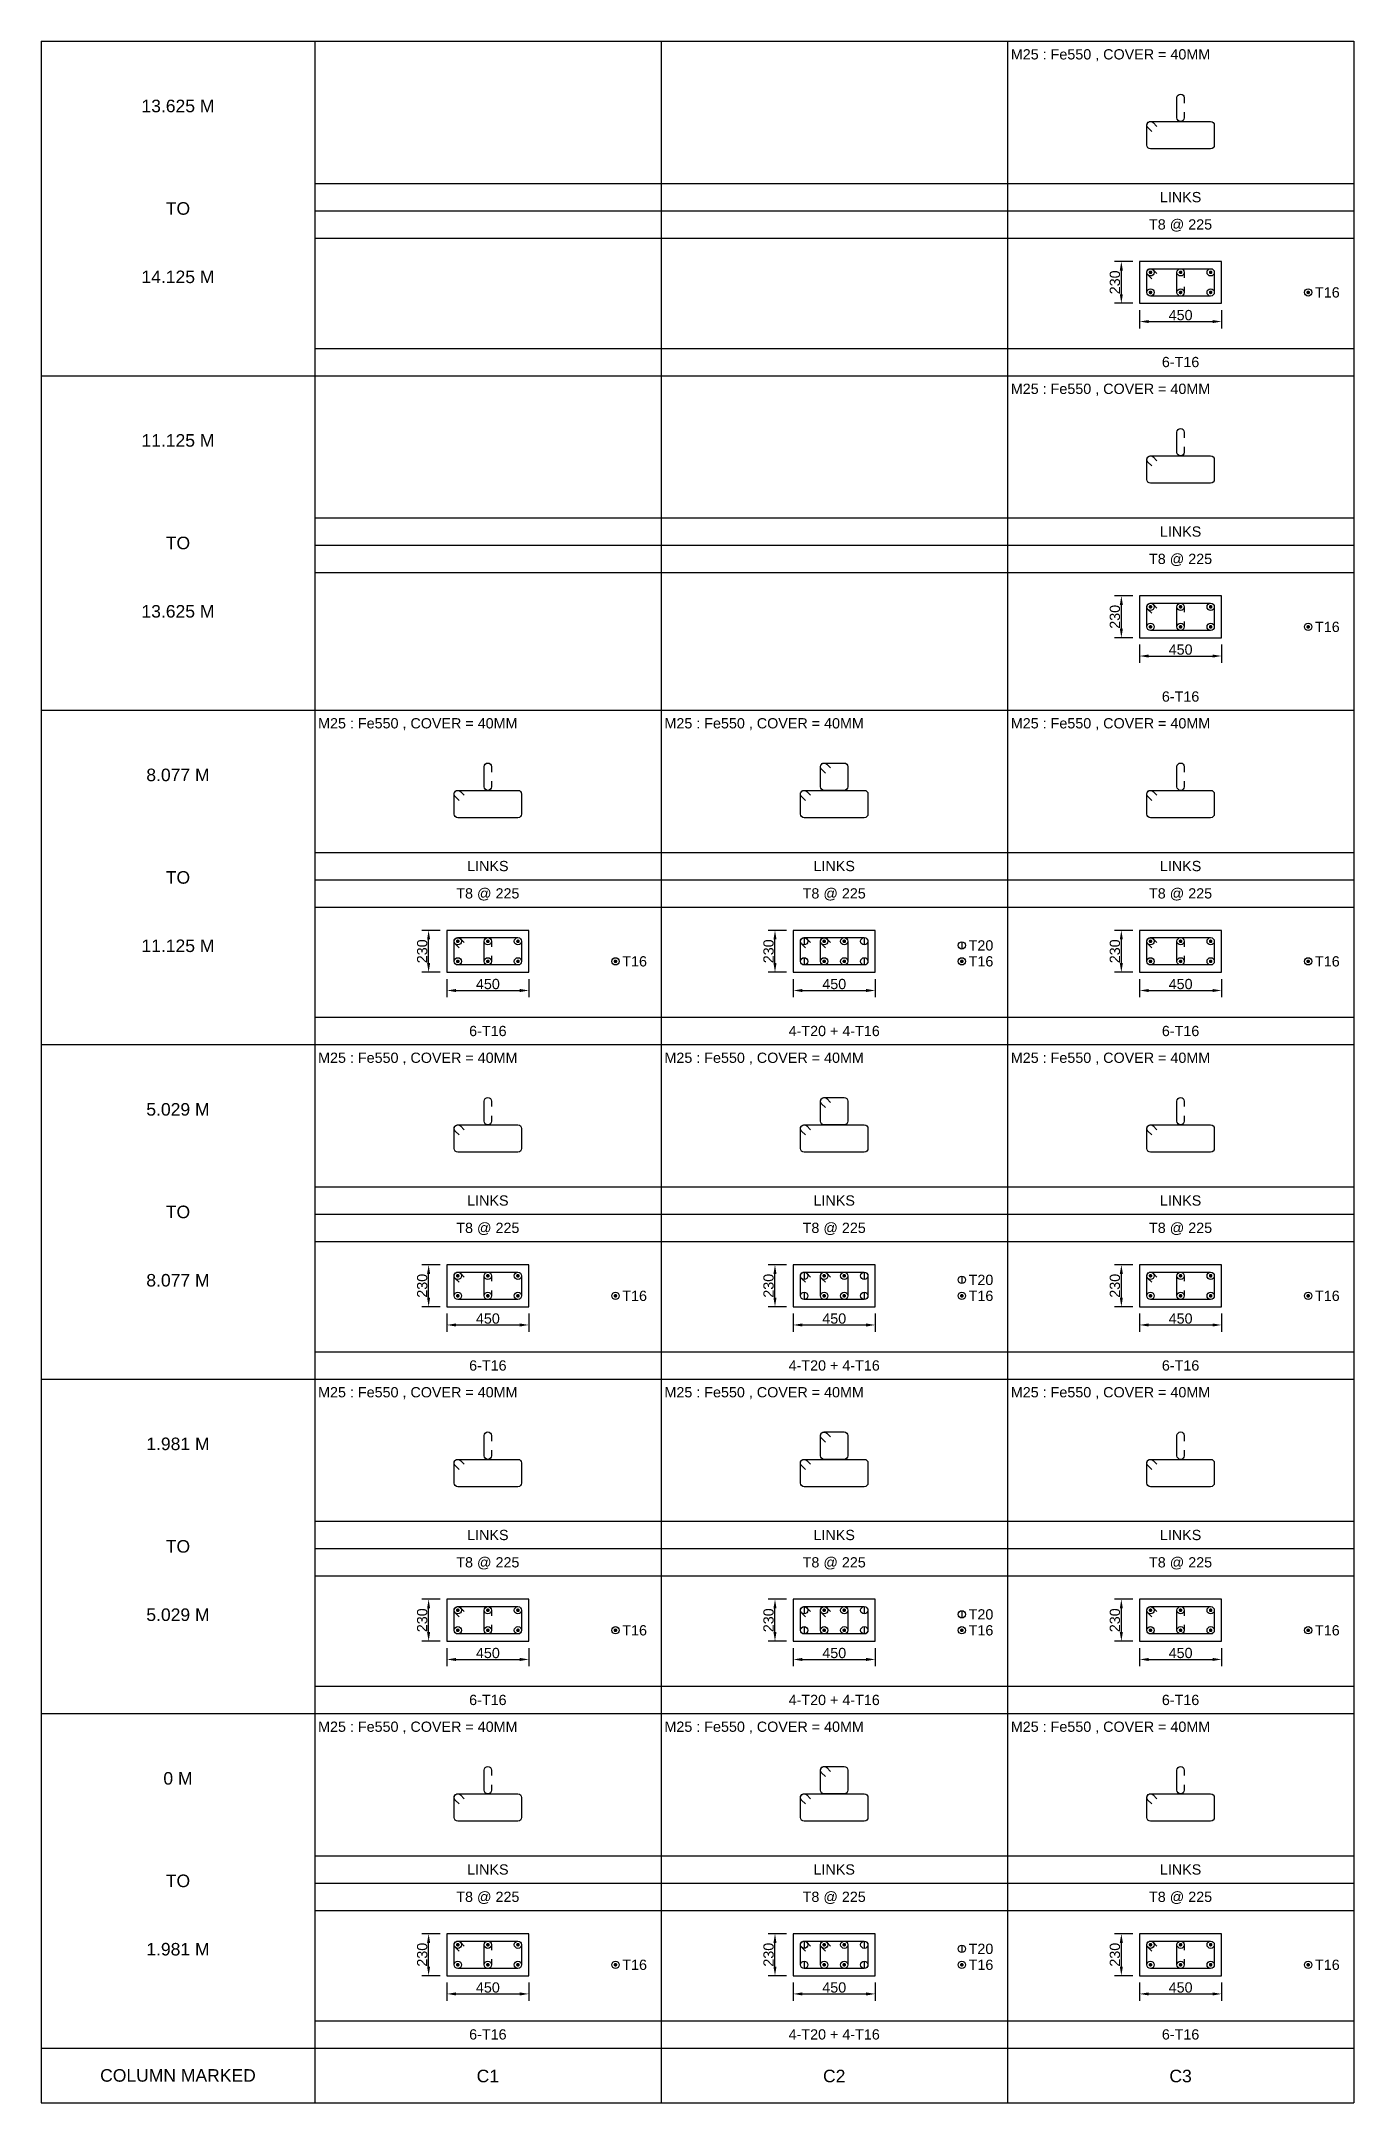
# Model space of a CAD drawing. Header units: inches. Extents: x -816171 to 9366335, y -450961 to 689132.
# Drawn here: x -416421 to -387621, y 270843 to 316083 of the extents above; entities that cross this region are included whole.
import ezdxf
from ezdxf.enums import TextEntityAlignment as Align

# ---------------------------------------------------------------- set-up
doc = ezdxf.new("R2010")
doc.units = ezdxf.units.IN
doc.header["$MEASUREMENT"] = 0
for name, color, linetype in [('Concrete Line', 2, 'Continuous'), ('Dim', 31, 'Continuous'), ('Link', 225, 'Continuous'), ('Reinforcement', 130, 'Continuous'), ('Schedule Border', 60, 'Continuous'), ('Schedule Header', 4, 'Continuous'), ('Schedule Line', 60, 'Continuous'), ('Text', 31, 'Continuous')]:
    doc.layers.add(name, color=color, linetype=linetype)
doc.styles.add('SC-COL1', font='SansSerif')
doc.styles.add('SC-COL2', font='SansSerif')
doc.dimstyles.new('ColumnSch', dxfattribs={"dimtxt": 225, "dimasz": 200, "dimexe": 150, "dimexo": 150, "dimgap": 25, "dimtad": 1, "dimtoh": 1, "dimdec": 4, "dimzin": 0, "dimdsep": 46, "dimtxsty": 'SC-COL2', "dimcen": 0.09, "dimclrd": 8, "dimclre": 8, "dimclrt": 31, "dimadec": 0, "dimazin": 0, "dimtfac": 1, "dimtdec": 0, "dimtix": 1, "dimtofl": 0, "dimtmove": 0, "dimatfit": 3, "dimfxl": 1, "dimtolj": 1, "dimtzin": 0, "dimarcsym": 0})

msp = doc.modelspace()

# ---------------------------------------------------------------- texts
at = {"layer": 'Schedule Header', "style": 'SC-COL2'}
for s, p in [('13.625 M', (-413421.45011, 314663.28242)), ('TO', (-413421.45011, 312413.28242)), ('14.125 M', (-413421.45011, 310913.28242)), ('11.125 M', (-413421.45011, 307323.28242)), ('TO', (-413421.45011, 305073.28242)), ('13.625 M', (-413421.45011, 303573.28242)), ('8.077 M', (-413421.45011, 299983.28242)), ('TO', (-413421.45011, 297733.28242)), ('11.125 M', (-413421.45011, 296233.28242)), ('5.029 M', (-413421.45011, 292643.28242)), ('TO', (-413421.45011, 290393.28242)), ('8.077 M', (-413421.45011, 288893.28242)), ('1.981 M', (-413421.45011, 285303.28242)), ('TO', (-413421.45011, 283053.28242)), ('5.029 M', (-413421.45011, 281553.28242)), ('0 M', (-413421.45011, 277963.28242)), ('TO', (-413421.45011, 275713.28242)), ('1.981 M', (-413421.45011, 274213.28242)), ('COLUMN MARKED', (-413421.45011, 271443.28242))]:
    msp.add_text(s, height=275, dxfattribs=at).set_placement(p, align=Align.MIDDLE_CENTER)
at = {"layer": 'Schedule Header', "char_height": 275, "attachment_point": 2, "style": 'SC-COL2'}
for s, insert in [('C1', (-406621.45011, 271568.28242)), ('C2', (-399021.45011, 271568.28242)), ('C3', (-391421.45011, 271568.28242))]:
    msp.add_mtext(s, dxfattribs=dict(at, insert=insert))
at = {"layer": 'Text', "style": 'SC-COL1'}
for p in [(-395146.45011, 315683.28242), (-395146.45011, 308343.28242), (-410346.45011, 301003.28242), (-402746.45011, 301003.28242), (-395146.45011, 301003.28242), (-410346.45011, 293663.28242), (-402746.45011, 293663.28242), (-395146.45011, 293663.28242), (-410346.45011, 286323.28242), (-402746.45011, 286323.28242), (-395146.45011, 286323.28242), (-410346.45011, 278983.28242), (-402746.45011, 278983.28242), (-395146.45011, 278983.28242)]:
    msp.add_text('M25 : Fe550 , COVER = 40MM', height=225, dxfattribs=at).set_placement(p)
for s, p in [('LINKS', (-391421.45011, 312663.28242)), ('T8 @ 225', (-391421.45011, 312063.28242)), ('6-T16', (-391421.45011, 309043.28242)), ('LINKS', (-391421.45011, 305323.28242)), ('T8 @ 225', (-391421.45011, 304723.28242)), ('6-T16', (-391421.45011, 301703.28242)), ('LINKS', (-406621.45011, 297983.28242)), ('LINKS', (-399021.45011, 297983.28242)), ('LINKS', (-391421.45011, 297983.28242)), ('T8 @ 225', (-406621.45011, 297383.28242)), ('T8 @ 225', (-399021.45011, 297383.28242)), ('T8 @ 225', (-391421.45011, 297383.28242)), ('6-T16', (-406621.45011, 294363.28242)), ('4-T20 + 4-T16', (-399021.45011, 294363.28242)), ('6-T16', (-391421.45011, 294363.28242)), ('LINKS', (-406621.45011, 290643.28242)), ('LINKS', (-399021.45011, 290643.28242)), ('LINKS', (-391421.45011, 290643.28242)), ('T8 @ 225', (-406621.45011, 290043.28242)), ('T8 @ 225', (-399021.45011, 290043.28242)), ('T8 @ 225', (-391421.45011, 290043.28242)), ('6-T16', (-406621.45011, 287023.28242)), ('4-T20 + 4-T16', (-399021.45011, 287023.28242)), ('6-T16', (-391421.45011, 287023.28242)), ('LINKS', (-406621.45011, 283303.28242)), ('LINKS', (-399021.45011, 283303.28242)), ('LINKS', (-391421.45011, 283303.28242)), ('T8 @ 225', (-406621.45011, 282703.28242)), ('T8 @ 225', (-399021.45011, 282703.28242)), ('T8 @ 225', (-391421.45011, 282703.28242)), ('6-T16', (-406621.45011, 279683.28242)), ('4-T20 + 4-T16', (-399021.45011, 279683.28242)), ('6-T16', (-391421.45011, 279683.28242)), ('LINKS', (-406621.45011, 275963.28242)), ('LINKS', (-399021.45011, 275963.28242)), ('LINKS', (-391421.45011, 275963.28242)), ('T8 @ 225', (-406621.45011, 275363.28242)), ('T8 @ 225', (-399021.45011, 275363.28242)), ('T8 @ 225', (-391421.45011, 275363.28242)), ('6-T16', (-406621.45011, 272343.28242)), ('4-T20 + 4-T16', (-399021.45011, 272343.28242)), ('6-T16', (-391421.45011, 272343.28242))]:
    msp.add_text(s, height=225, dxfattribs=at).set_placement(p, align=Align.MIDDLE_CENTER)
for s, p in [('T16', (-388471.45011, 310571.51202)), ('T16', (-388471.45011, 303231.51202)), ('T20', (-396071.45011, 296241.51202)), ('T16', (-403671.45011, 295891.51202)), ('T16', (-396071.45011, 295891.51202)), ('T16', (-388471.45011, 295891.51202)), ('T16', (-403671.45011, 288551.51202)), ('T20', (-396071.45011, 288901.51202)), ('T16', (-396071.45011, 288551.51202)), ('T16', (-388471.45011, 288551.51202)), ('T20', (-396071.45011, 281561.51202)), ('T16', (-403671.45011, 281211.51202)), ('T16', (-396071.45011, 281211.51202)), ('T16', (-388471.45011, 281211.51202)), ('T20', (-396071.45011, 274221.51202)), ('T16', (-403671.45011, 273871.51202)), ('T16', (-396071.45011, 273871.51202)), ('T16', (-388471.45011, 273871.51202))]:
    msp.add_text(s, height=225, dxfattribs=at).set_placement(p, align=Align.MIDDLE_LEFT)

# ---------------------------------------------------------------- blocks, each defined once
blk = doc.blocks.new('*D3597')
at = {"layer": 'DEFPOINTS', "color": 0, "transparency": 16777216}
for p in [(-407521, 273632), (-405721, 273632), (-405721, 273232)]:
    blk.add_point(p, dxfattribs=at)
at = {"layer": 'Dim', "color": 8, "lineweight": -2, "transparency": 16777216}
for p, q in [((-407521, 273482), (-407521, 273082)), ((-405721, 273482), (-405721, 273082)), ((-407321, 273232), (-405921, 273232))]:
    blk.add_line(p, q, dxfattribs=at)
at = {"layer": 'Dim', "color": 8, "transparency": 16777216}
for points in [[(-407321, 273265), (-407321, 273198), (-407521, 273232)], [(-405921, 273265), (-405921, 273198), (-405721, 273232)]]:
    blk.add_solid(points, dxfattribs=at)
at = {"layer": 'Dim', "color": 31, "transparency": 16777216, "insert": (-406621, 273372), "char_height": 225, "attachment_point": 5, "style": 'SC-COL2'}
blk.add_mtext('\\A1;450', dxfattribs=at)
blk = doc.blocks.new('*D3598')
at = {"layer": 'DEFPOINTS', "color": 0, "transparency": 16777216}
for p in [(-407921, 274552), (-407521, 274552), (-407521, 273632)]:
    blk.add_point(p, dxfattribs=at)
at = {"layer": 'Dim', "color": 8, "lineweight": -2, "transparency": 16777216}
for p, q in [((-407671, 274552), (-408071, 274552)), ((-407921, 273832), (-407921, 274352)), ((-407671, 273632), (-408071, 273632))]:
    blk.add_line(p, q, dxfattribs=at)
at = {"layer": 'Dim', "color": 8, "transparency": 16777216}
for points in [[(-407955, 274352), (-407888, 274352), (-407921, 274552)], [(-407955, 273832), (-407888, 273832), (-407921, 273632)]]:
    blk.add_solid(points, dxfattribs=at)
at = {"layer": 'Dim', "color": 31, "transparency": 16777216, "insert": (-408062, 274092), "char_height": 225, "attachment_point": 5, "rotation": 90, "style": 'SC-COL2'}
blk.add_mtext('\\A1;230', dxfattribs=at)
blk = doc.blocks.new('*D3599')
at = {"layer": 'DEFPOINTS', "color": 0, "transparency": 16777216}
for p in [(-407521, 280972), (-405721, 280972), (-405721, 280572)]:
    blk.add_point(p, dxfattribs=at)
at = {"layer": 'Dim', "color": 8, "lineweight": -2, "transparency": 16777216}
for p, q in [((-407521, 280822), (-407521, 280422)), ((-407321, 280572), (-405921, 280572)), ((-405721, 280822), (-405721, 280422))]:
    blk.add_line(p, q, dxfattribs=at)
at = {"layer": 'Dim', "color": 8, "transparency": 16777216}
for points in [[(-407321, 280605), (-407321, 280538), (-407521, 280572)], [(-405921, 280605), (-405921, 280538), (-405721, 280572)]]:
    blk.add_solid(points, dxfattribs=at)
at = {"layer": 'Dim', "color": 31, "transparency": 16777216, "insert": (-406621, 280712), "char_height": 225, "attachment_point": 5, "style": 'SC-COL2'}
blk.add_mtext('\\A1;450', dxfattribs=at)
blk = doc.blocks.new('*D3600')
at = {"layer": 'DEFPOINTS', "color": 0, "transparency": 16777216}
for p in [(-407921, 281892), (-407521, 281892), (-407521, 280972)]:
    blk.add_point(p, dxfattribs=at)
at = {"layer": 'Dim', "color": 8, "lineweight": -2, "transparency": 16777216}
for p, q in [((-407671, 281892), (-408071, 281892)), ((-407921, 281172), (-407921, 281692)), ((-407671, 280972), (-408071, 280972))]:
    blk.add_line(p, q, dxfattribs=at)
at = {"layer": 'Dim', "color": 8, "transparency": 16777216}
for points in [[(-407955, 281692), (-407888, 281692), (-407921, 281892)], [(-407955, 281172), (-407888, 281172), (-407921, 280972)]]:
    blk.add_solid(points, dxfattribs=at)
at = {"layer": 'Dim', "color": 31, "transparency": 16777216, "insert": (-408062, 281432), "char_height": 225, "attachment_point": 5, "rotation": 90, "style": 'SC-COL2'}
blk.add_mtext('\\A1;230', dxfattribs=at)
blk = doc.blocks.new('*D3601')
at = {"layer": 'DEFPOINTS', "color": 0, "transparency": 16777216}
for p in [(-407521, 288312), (-405721, 288312), (-405721, 287912)]:
    blk.add_point(p, dxfattribs=at)
at = {"layer": 'Dim', "color": 8, "lineweight": -2, "transparency": 16777216}
for p, q in [((-407521, 288162), (-407521, 287762)), ((-407321, 287912), (-405921, 287912)), ((-405721, 288162), (-405721, 287762))]:
    blk.add_line(p, q, dxfattribs=at)
at = {"layer": 'Dim', "color": 8, "transparency": 16777216}
for points in [[(-407321, 287945), (-407321, 287878), (-407521, 287912)], [(-405921, 287945), (-405921, 287878), (-405721, 287912)]]:
    blk.add_solid(points, dxfattribs=at)
at = {"layer": 'Dim', "color": 31, "transparency": 16777216, "insert": (-406621, 288052), "char_height": 225, "attachment_point": 5, "style": 'SC-COL2'}
blk.add_mtext('\\A1;450', dxfattribs=at)
blk = doc.blocks.new('*D3602')
at = {"layer": 'DEFPOINTS', "color": 0, "transparency": 16777216}
for p in [(-407921, 289232), (-407521, 289232), (-407521, 288312)]:
    blk.add_point(p, dxfattribs=at)
at = {"layer": 'Dim', "color": 8, "lineweight": -2, "transparency": 16777216}
for p, q in [((-407671, 289232), (-408071, 289232)), ((-407921, 288512), (-407921, 289032)), ((-407671, 288312), (-408071, 288312))]:
    blk.add_line(p, q, dxfattribs=at)
at = {"layer": 'Dim', "color": 8, "transparency": 16777216}
for points in [[(-407955, 289032), (-407888, 289032), (-407921, 289232)], [(-407955, 288512), (-407888, 288512), (-407921, 288312)]]:
    blk.add_solid(points, dxfattribs=at)
at = {"layer": 'Dim', "color": 31, "transparency": 16777216, "insert": (-408062, 288772), "char_height": 225, "attachment_point": 5, "rotation": 90, "style": 'SC-COL2'}
blk.add_mtext('\\A1;230', dxfattribs=at)
blk = doc.blocks.new('*D3603')
at = {"layer": 'DEFPOINTS', "color": 0, "transparency": 16777216}
for p in [(-407521, 295652), (-405721, 295652), (-405721, 295252)]:
    blk.add_point(p, dxfattribs=at)
at = {"layer": 'Dim', "color": 8, "lineweight": -2, "transparency": 16777216}
for p, q in [((-407521, 295502), (-407521, 295102)), ((-405721, 295502), (-405721, 295102)), ((-407321, 295252), (-405921, 295252))]:
    blk.add_line(p, q, dxfattribs=at)
at = {"layer": 'Dim', "color": 8, "transparency": 16777216}
for points in [[(-407321, 295285), (-407321, 295218), (-407521, 295252)], [(-405921, 295285), (-405921, 295218), (-405721, 295252)]]:
    blk.add_solid(points, dxfattribs=at)
at = {"layer": 'Dim', "color": 31, "transparency": 16777216, "insert": (-406621, 295392), "char_height": 225, "attachment_point": 5, "style": 'SC-COL2'}
blk.add_mtext('\\A1;450', dxfattribs=at)
blk = doc.blocks.new('*D3604')
at = {"layer": 'DEFPOINTS', "color": 0, "transparency": 16777216}
for p in [(-407921, 296572), (-407521, 296572), (-407521, 295652)]:
    blk.add_point(p, dxfattribs=at)
at = {"layer": 'Dim', "color": 8, "lineweight": -2, "transparency": 16777216}
for p, q in [((-407671, 296572), (-408071, 296572)), ((-407921, 295852), (-407921, 296372)), ((-407671, 295652), (-408071, 295652))]:
    blk.add_line(p, q, dxfattribs=at)
at = {"layer": 'Dim', "color": 8, "transparency": 16777216}
for points in [[(-407955, 296372), (-407888, 296372), (-407921, 296572)], [(-407955, 295852), (-407888, 295852), (-407921, 295652)]]:
    blk.add_solid(points, dxfattribs=at)
at = {"layer": 'Dim', "color": 31, "transparency": 16777216, "insert": (-408062, 296112), "char_height": 225, "attachment_point": 5, "rotation": 90, "style": 'SC-COL2'}
blk.add_mtext('\\A1;230', dxfattribs=at)
blk = doc.blocks.new('*D3605')
at = {"layer": 'DEFPOINTS', "color": 0, "transparency": 16777216}
for p in [(-399921, 273632), (-398121, 273632), (-398121, 273232)]:
    blk.add_point(p, dxfattribs=at)
at = {"layer": 'Dim', "color": 8, "lineweight": -2, "transparency": 16777216}
for p, q in [((-399921, 273482), (-399921, 273082)), ((-398121, 273482), (-398121, 273082)), ((-399721, 273232), (-398321, 273232))]:
    blk.add_line(p, q, dxfattribs=at)
at = {"layer": 'Dim', "color": 8, "transparency": 16777216}
for points in [[(-399721, 273265), (-399721, 273198), (-399921, 273232)], [(-398321, 273265), (-398321, 273198), (-398121, 273232)]]:
    blk.add_solid(points, dxfattribs=at)
at = {"layer": 'Dim', "color": 31, "transparency": 16777216, "insert": (-399021, 273372), "char_height": 225, "attachment_point": 5, "style": 'SC-COL2'}
blk.add_mtext('\\A1;450', dxfattribs=at)
blk = doc.blocks.new('*D3606')
at = {"layer": 'DEFPOINTS', "color": 0, "transparency": 16777216}
for p in [(-400321, 274552), (-399921, 274552), (-399921, 273632)]:
    blk.add_point(p, dxfattribs=at)
at = {"layer": 'Dim', "color": 8, "lineweight": -2, "transparency": 16777216}
for p, q in [((-400071, 274552), (-400471, 274552)), ((-400321, 273832), (-400321, 274352)), ((-400071, 273632), (-400471, 273632))]:
    blk.add_line(p, q, dxfattribs=at)
at = {"layer": 'Dim', "color": 8, "transparency": 16777216}
for points in [[(-400355, 274352), (-400288, 274352), (-400321, 274552)], [(-400355, 273832), (-400288, 273832), (-400321, 273632)]]:
    blk.add_solid(points, dxfattribs=at)
at = {"layer": 'Dim', "color": 31, "transparency": 16777216, "insert": (-400462, 274092), "char_height": 225, "attachment_point": 5, "rotation": 90, "style": 'SC-COL2'}
blk.add_mtext('\\A1;230', dxfattribs=at)
blk = doc.blocks.new('*D3607')
at = {"layer": 'DEFPOINTS', "color": 0, "transparency": 16777216}
for p in [(-399921, 280972), (-398121, 280972), (-398121, 280572)]:
    blk.add_point(p, dxfattribs=at)
at = {"layer": 'Dim', "color": 8, "lineweight": -2, "transparency": 16777216}
for p, q in [((-399921, 280822), (-399921, 280422)), ((-399721, 280572), (-398321, 280572)), ((-398121, 280822), (-398121, 280422))]:
    blk.add_line(p, q, dxfattribs=at)
at = {"layer": 'Dim', "color": 8, "transparency": 16777216}
for points in [[(-399721, 280605), (-399721, 280538), (-399921, 280572)], [(-398321, 280605), (-398321, 280538), (-398121, 280572)]]:
    blk.add_solid(points, dxfattribs=at)
at = {"layer": 'Dim', "color": 31, "transparency": 16777216, "insert": (-399021, 280712), "char_height": 225, "attachment_point": 5, "style": 'SC-COL2'}
blk.add_mtext('\\A1;450', dxfattribs=at)
blk = doc.blocks.new('*D3608')
at = {"layer": 'DEFPOINTS', "color": 0, "transparency": 16777216}
for p in [(-400321, 281892), (-399921, 281892), (-399921, 280972)]:
    blk.add_point(p, dxfattribs=at)
at = {"layer": 'Dim', "color": 8, "lineweight": -2, "transparency": 16777216}
for p, q in [((-400071, 281892), (-400471, 281892)), ((-400321, 281172), (-400321, 281692)), ((-400071, 280972), (-400471, 280972))]:
    blk.add_line(p, q, dxfattribs=at)
at = {"layer": 'Dim', "color": 8, "transparency": 16777216}
for points in [[(-400355, 281692), (-400288, 281692), (-400321, 281892)], [(-400355, 281172), (-400288, 281172), (-400321, 280972)]]:
    blk.add_solid(points, dxfattribs=at)
at = {"layer": 'Dim', "color": 31, "transparency": 16777216, "insert": (-400462, 281432), "char_height": 225, "attachment_point": 5, "rotation": 90, "style": 'SC-COL2'}
blk.add_mtext('\\A1;230', dxfattribs=at)
blk = doc.blocks.new('*D3609')
at = {"layer": 'DEFPOINTS', "color": 0, "transparency": 16777216}
for p in [(-399921, 288312), (-398121, 288312), (-398121, 287912)]:
    blk.add_point(p, dxfattribs=at)
at = {"layer": 'Dim', "color": 8, "lineweight": -2, "transparency": 16777216}
for p, q in [((-399921, 288162), (-399921, 287762)), ((-399721, 287912), (-398321, 287912)), ((-398121, 288162), (-398121, 287762))]:
    blk.add_line(p, q, dxfattribs=at)
at = {"layer": 'Dim', "color": 8, "transparency": 16777216}
for points in [[(-399721, 287945), (-399721, 287878), (-399921, 287912)], [(-398321, 287945), (-398321, 287878), (-398121, 287912)]]:
    blk.add_solid(points, dxfattribs=at)
at = {"layer": 'Dim', "color": 31, "transparency": 16777216, "insert": (-399021, 288052), "char_height": 225, "attachment_point": 5, "style": 'SC-COL2'}
blk.add_mtext('\\A1;450', dxfattribs=at)
blk = doc.blocks.new('*D3610')
at = {"layer": 'DEFPOINTS', "color": 0, "transparency": 16777216}
for p in [(-400321, 289232), (-399921, 289232), (-399921, 288312)]:
    blk.add_point(p, dxfattribs=at)
at = {"layer": 'Dim', "color": 8, "lineweight": -2, "transparency": 16777216}
for p, q in [((-400071, 289232), (-400471, 289232)), ((-400321, 288512), (-400321, 289032)), ((-400071, 288312), (-400471, 288312))]:
    blk.add_line(p, q, dxfattribs=at)
at = {"layer": 'Dim', "color": 8, "transparency": 16777216}
for points in [[(-400355, 289032), (-400288, 289032), (-400321, 289232)], [(-400355, 288512), (-400288, 288512), (-400321, 288312)]]:
    blk.add_solid(points, dxfattribs=at)
at = {"layer": 'Dim', "color": 31, "transparency": 16777216, "insert": (-400462, 288772), "char_height": 225, "attachment_point": 5, "rotation": 90, "style": 'SC-COL2'}
blk.add_mtext('\\A1;230', dxfattribs=at)
blk = doc.blocks.new('*D3611')
at = {"layer": 'DEFPOINTS', "color": 0, "transparency": 16777216}
for p in [(-399921, 295652), (-398121, 295652), (-398121, 295252)]:
    blk.add_point(p, dxfattribs=at)
at = {"layer": 'Dim', "color": 8, "lineweight": -2, "transparency": 16777216}
for p, q in [((-399921, 295502), (-399921, 295102)), ((-398121, 295502), (-398121, 295102)), ((-399721, 295252), (-398321, 295252))]:
    blk.add_line(p, q, dxfattribs=at)
at = {"layer": 'Dim', "color": 8, "transparency": 16777216}
for points in [[(-399721, 295285), (-399721, 295218), (-399921, 295252)], [(-398321, 295285), (-398321, 295218), (-398121, 295252)]]:
    blk.add_solid(points, dxfattribs=at)
at = {"layer": 'Dim', "color": 31, "transparency": 16777216, "insert": (-399021, 295392), "char_height": 225, "attachment_point": 5, "style": 'SC-COL2'}
blk.add_mtext('\\A1;450', dxfattribs=at)
blk = doc.blocks.new('*D3612')
at = {"layer": 'DEFPOINTS', "color": 0, "transparency": 16777216}
for p in [(-400321, 296572), (-399921, 296572), (-399921, 295652)]:
    blk.add_point(p, dxfattribs=at)
at = {"layer": 'Dim', "color": 8, "lineweight": -2, "transparency": 16777216}
for p, q in [((-400071, 296572), (-400471, 296572)), ((-400321, 295852), (-400321, 296372)), ((-400071, 295652), (-400471, 295652))]:
    blk.add_line(p, q, dxfattribs=at)
at = {"layer": 'Dim', "color": 8, "transparency": 16777216}
for points in [[(-400355, 296372), (-400288, 296372), (-400321, 296572)], [(-400355, 295852), (-400288, 295852), (-400321, 295652)]]:
    blk.add_solid(points, dxfattribs=at)
at = {"layer": 'Dim', "color": 31, "transparency": 16777216, "insert": (-400462, 296112), "char_height": 225, "attachment_point": 5, "rotation": 90, "style": 'SC-COL2'}
blk.add_mtext('\\A1;230', dxfattribs=at)
blk = doc.blocks.new('*D3619')
at = {"layer": 'DEFPOINTS', "color": 0, "transparency": 16777216}
for p in [(-392321, 273632), (-390521, 273632), (-390521, 273232)]:
    blk.add_point(p, dxfattribs=at)
at = {"layer": 'Dim', "color": 8, "lineweight": -2, "transparency": 16777216}
for p, q in [((-392321, 273482), (-392321, 273082)), ((-390521, 273482), (-390521, 273082)), ((-392121, 273232), (-390721, 273232))]:
    blk.add_line(p, q, dxfattribs=at)
at = {"layer": 'Dim', "color": 8, "transparency": 16777216}
for points in [[(-392121, 273265), (-392121, 273198), (-392321, 273232)], [(-390721, 273265), (-390721, 273198), (-390521, 273232)]]:
    blk.add_solid(points, dxfattribs=at)
at = {"layer": 'Dim', "color": 31, "transparency": 16777216, "insert": (-391421, 273372), "char_height": 225, "attachment_point": 5, "style": 'SC-COL2'}
blk.add_mtext('\\A1;450', dxfattribs=at)
blk = doc.blocks.new('*D3620')
at = {"layer": 'DEFPOINTS', "color": 0, "transparency": 16777216}
for p in [(-392721, 274552), (-392321, 274552), (-392321, 273632)]:
    blk.add_point(p, dxfattribs=at)
at = {"layer": 'Dim', "color": 8, "lineweight": -2, "transparency": 16777216}
for p, q in [((-392471, 274552), (-392871, 274552)), ((-392721, 273832), (-392721, 274352)), ((-392471, 273632), (-392871, 273632))]:
    blk.add_line(p, q, dxfattribs=at)
at = {"layer": 'Dim', "color": 8, "transparency": 16777216}
for points in [[(-392755, 274352), (-392688, 274352), (-392721, 274552)], [(-392755, 273832), (-392688, 273832), (-392721, 273632)]]:
    blk.add_solid(points, dxfattribs=at)
at = {"layer": 'Dim', "color": 31, "transparency": 16777216, "insert": (-392862, 274092), "char_height": 225, "attachment_point": 5, "rotation": 90, "style": 'SC-COL2'}
blk.add_mtext('\\A1;230', dxfattribs=at)
blk = doc.blocks.new('*D3621')
at = {"layer": 'DEFPOINTS', "color": 0, "transparency": 16777216}
for p in [(-392321, 280972), (-390521, 280972), (-390521, 280572)]:
    blk.add_point(p, dxfattribs=at)
at = {"layer": 'Dim', "color": 8, "lineweight": -2, "transparency": 16777216}
for p, q in [((-392321, 280822), (-392321, 280422)), ((-392121, 280572), (-390721, 280572)), ((-390521, 280822), (-390521, 280422))]:
    blk.add_line(p, q, dxfattribs=at)
at = {"layer": 'Dim', "color": 8, "transparency": 16777216}
for points in [[(-392121, 280605), (-392121, 280538), (-392321, 280572)], [(-390721, 280605), (-390721, 280538), (-390521, 280572)]]:
    blk.add_solid(points, dxfattribs=at)
at = {"layer": 'Dim', "color": 31, "transparency": 16777216, "insert": (-391421, 280712), "char_height": 225, "attachment_point": 5, "style": 'SC-COL2'}
blk.add_mtext('\\A1;450', dxfattribs=at)
blk = doc.blocks.new('*D3622')
at = {"layer": 'DEFPOINTS', "color": 0, "transparency": 16777216}
for p in [(-392721, 281892), (-392321, 281892), (-392321, 280972)]:
    blk.add_point(p, dxfattribs=at)
at = {"layer": 'Dim', "color": 8, "lineweight": -2, "transparency": 16777216}
for p, q in [((-392471, 281892), (-392871, 281892)), ((-392721, 281172), (-392721, 281692)), ((-392471, 280972), (-392871, 280972))]:
    blk.add_line(p, q, dxfattribs=at)
at = {"layer": 'Dim', "color": 8, "transparency": 16777216}
for points in [[(-392755, 281692), (-392688, 281692), (-392721, 281892)], [(-392755, 281172), (-392688, 281172), (-392721, 280972)]]:
    blk.add_solid(points, dxfattribs=at)
at = {"layer": 'Dim', "color": 31, "transparency": 16777216, "insert": (-392862, 281432), "char_height": 225, "attachment_point": 5, "rotation": 90, "style": 'SC-COL2'}
blk.add_mtext('\\A1;230', dxfattribs=at)
blk = doc.blocks.new('*D3615')
at = {"layer": 'DEFPOINTS', "color": 0, "transparency": 16777216}
for p in [(-392321, 288312), (-390521, 288312), (-390521, 287912)]:
    blk.add_point(p, dxfattribs=at)
at = {"layer": 'Dim', "color": 8, "lineweight": -2, "transparency": 16777216}
for p, q in [((-392321, 288162), (-392321, 287762)), ((-392121, 287912), (-390721, 287912)), ((-390521, 288162), (-390521, 287762))]:
    blk.add_line(p, q, dxfattribs=at)
at = {"layer": 'Dim', "color": 8, "transparency": 16777216}
for points in [[(-392121, 287945), (-392121, 287878), (-392321, 287912)], [(-390721, 287945), (-390721, 287878), (-390521, 287912)]]:
    blk.add_solid(points, dxfattribs=at)
at = {"layer": 'Dim', "color": 31, "transparency": 16777216, "insert": (-391421, 288052), "char_height": 225, "attachment_point": 5, "style": 'SC-COL2'}
blk.add_mtext('\\A1;450', dxfattribs=at)
blk = doc.blocks.new('*D3616')
at = {"layer": 'DEFPOINTS', "color": 0, "transparency": 16777216}
for p in [(-392721, 289232), (-392321, 289232), (-392321, 288312)]:
    blk.add_point(p, dxfattribs=at)
at = {"layer": 'Dim', "color": 8, "lineweight": -2, "transparency": 16777216}
for p, q in [((-392471, 289232), (-392871, 289232)), ((-392721, 288512), (-392721, 289032)), ((-392471, 288312), (-392871, 288312))]:
    blk.add_line(p, q, dxfattribs=at)
at = {"layer": 'Dim', "color": 8, "transparency": 16777216}
for points in [[(-392755, 289032), (-392688, 289032), (-392721, 289232)], [(-392755, 288512), (-392688, 288512), (-392721, 288312)]]:
    blk.add_solid(points, dxfattribs=at)
at = {"layer": 'Dim', "color": 31, "transparency": 16777216, "insert": (-392862, 288772), "char_height": 225, "attachment_point": 5, "rotation": 90, "style": 'SC-COL2'}
blk.add_mtext('\\A1;230', dxfattribs=at)
blk = doc.blocks.new('*D3617')
at = {"layer": 'DEFPOINTS', "color": 0, "transparency": 16777216}
for p in [(-392321, 295652), (-390521, 295652), (-390521, 295252)]:
    blk.add_point(p, dxfattribs=at)
at = {"layer": 'Dim', "color": 8, "lineweight": -2, "transparency": 16777216}
for p, q in [((-392321, 295502), (-392321, 295102)), ((-390521, 295502), (-390521, 295102)), ((-392121, 295252), (-390721, 295252))]:
    blk.add_line(p, q, dxfattribs=at)
at = {"layer": 'Dim', "color": 8, "transparency": 16777216}
for points in [[(-392121, 295285), (-392121, 295218), (-392321, 295252)], [(-390721, 295285), (-390721, 295218), (-390521, 295252)]]:
    blk.add_solid(points, dxfattribs=at)
at = {"layer": 'Dim', "color": 31, "transparency": 16777216, "insert": (-391421, 295392), "char_height": 225, "attachment_point": 5, "style": 'SC-COL2'}
blk.add_mtext('\\A1;450', dxfattribs=at)
blk = doc.blocks.new('*D3618')
at = {"layer": 'DEFPOINTS', "color": 0, "transparency": 16777216}
for p in [(-392721, 296572), (-392321, 296572), (-392321, 295652)]:
    blk.add_point(p, dxfattribs=at)
at = {"layer": 'Dim', "color": 8, "lineweight": -2, "transparency": 16777216}
for p, q in [((-392471, 296572), (-392871, 296572)), ((-392721, 295852), (-392721, 296372)), ((-392471, 295652), (-392871, 295652))]:
    blk.add_line(p, q, dxfattribs=at)
at = {"layer": 'Dim', "color": 8, "transparency": 16777216}
for points in [[(-392755, 296372), (-392688, 296372), (-392721, 296572)], [(-392755, 295852), (-392688, 295852), (-392721, 295652)]]:
    blk.add_solid(points, dxfattribs=at)
at = {"layer": 'Dim', "color": 31, "transparency": 16777216, "insert": (-392862, 296112), "char_height": 225, "attachment_point": 5, "rotation": 90, "style": 'SC-COL2'}
blk.add_mtext('\\A1;230', dxfattribs=at)
blk = doc.blocks.new('*D3613')
at = {"layer": 'DEFPOINTS', "color": 0, "transparency": 16777216}
for p in [(-392321, 310332), (-390521, 310332), (-390521, 309932)]:
    blk.add_point(p, dxfattribs=at)
at = {"layer": 'Dim', "color": 8, "lineweight": -2, "transparency": 16777216}
for p, q in [((-392321, 310182), (-392321, 309782)), ((-392121, 309932), (-390721, 309932)), ((-390521, 310182), (-390521, 309782))]:
    blk.add_line(p, q, dxfattribs=at)
at = {"layer": 'Dim', "color": 8, "transparency": 16777216}
for points in [[(-392121, 309965), (-392121, 309898), (-392321, 309932)], [(-390721, 309965), (-390721, 309898), (-390521, 309932)]]:
    blk.add_solid(points, dxfattribs=at)
at = {"layer": 'Dim', "color": 31, "transparency": 16777216, "insert": (-391421, 310072), "char_height": 225, "attachment_point": 5, "style": 'SC-COL2'}
blk.add_mtext('\\A1;450', dxfattribs=at)
blk = doc.blocks.new('*D3614')
at = {"layer": 'DEFPOINTS', "color": 0, "transparency": 16777216}
for p in [(-392721, 311252), (-392321, 311252), (-392321, 310332)]:
    blk.add_point(p, dxfattribs=at)
at = {"layer": 'Dim', "color": 8, "lineweight": -2, "transparency": 16777216}
for p, q in [((-392471, 311252), (-392871, 311252)), ((-392721, 310532), (-392721, 311052)), ((-392471, 310332), (-392871, 310332))]:
    blk.add_line(p, q, dxfattribs=at)
at = {"layer": 'Dim', "color": 8, "transparency": 16777216}
for points in [[(-392755, 311052), (-392688, 311052), (-392721, 311252)], [(-392755, 310532), (-392688, 310532), (-392721, 310332)]]:
    blk.add_solid(points, dxfattribs=at)
at = {"layer": 'Dim', "color": 31, "transparency": 16777216, "insert": (-392862, 310792), "char_height": 225, "attachment_point": 5, "rotation": 90, "style": 'SC-COL2'}
blk.add_mtext('\\A1;230', dxfattribs=at)
blk = doc.blocks.new('*D3695')
at = {"layer": 'DEFPOINTS', "color": 0, "transparency": 16777216}
for p in [(-392321, 302992), (-390521, 302992), (-390521, 302592)]:
    blk.add_point(p, dxfattribs=at)
at = {"layer": 'Dim', "color": 8, "lineweight": -2, "transparency": 16777216}
for p, q in [((-392321, 302842), (-392321, 302442)), ((-390521, 302842), (-390521, 302442)), ((-392121, 302592), (-390721, 302592))]:
    blk.add_line(p, q, dxfattribs=at)
at = {"layer": 'Dim', "color": 8, "transparency": 16777216}
for points in [[(-392121, 302625), (-392121, 302558), (-392321, 302592)], [(-390721, 302625), (-390721, 302558), (-390521, 302592)]]:
    blk.add_solid(points, dxfattribs=at)
at = {"layer": 'Dim', "color": 31, "transparency": 16777216, "insert": (-391421, 302732), "char_height": 225, "attachment_point": 5, "style": 'SC-COL2'}
blk.add_mtext('\\A1;450', dxfattribs=at)
blk = doc.blocks.new('*D3696')
at = {"layer": 'DEFPOINTS', "color": 0, "transparency": 16777216}
for p in [(-392721, 303912), (-392321, 303912), (-392321, 302992)]:
    blk.add_point(p, dxfattribs=at)
at = {"layer": 'Dim', "color": 8, "lineweight": -2, "transparency": 16777216}
for p, q in [((-392471, 303912), (-392871, 303912)), ((-392721, 303192), (-392721, 303712)), ((-392471, 302992), (-392871, 302992))]:
    blk.add_line(p, q, dxfattribs=at)
at = {"layer": 'Dim', "color": 8, "transparency": 16777216}
for points in [[(-392755, 303712), (-392688, 303712), (-392721, 303912)], [(-392755, 303192), (-392688, 303192), (-392721, 302992)]]:
    blk.add_solid(points, dxfattribs=at)
at = {"layer": 'Dim', "color": 31, "transparency": 16777216, "insert": (-392862, 303452), "char_height": 225, "attachment_point": 5, "rotation": 90, "style": 'SC-COL2'}
blk.add_mtext('\\A1;230', dxfattribs=at)

# ---------------------------------------------------------------- dimensions: what is measured, and where the dimension line sits
at = {"layer": 'Dim'}
for p1, p2, distance, text, picture, middle in [((-392321.45011, 310331.51202), (-392321.45011, 311251.51202), 400, '230', '*D3614', (-392862.4995, 310791.51202)), ((-392321.45011, 310331.51202), (-390521.45011, 310331.51202), -400, '450', '*D3613', (-391421.45011, 310072.40709)), ((-392321.45011, 302991.51202), (-392321.45011, 303911.51202), 400, '230', '*D3696', (-392862.4995, 303451.51202)), ((-392321.45011, 302991.51202), (-390521.45011, 302991.51202), -400, '450', '*D3695', (-391421.45011, 302732.40709)), ((-407521.45011, 295651.51202), (-407521.45011, 296571.51202), 400, '230', '*D3604', (-408062.4995, 296111.51202)), ((-399921.45011, 295651.51202), (-399921.45011, 296571.51202), 400, '230', '*D3612', (-400462.4995, 296111.51202)), ((-392321.45011, 295651.51202), (-392321.45011, 296571.51202), 400, '230', '*D3618', (-392862.4995, 296111.51202)), ((-407521.45011, 295651.51202), (-405721.45011, 295651.51202), -400, '450', '*D3603', (-406621.45011, 295392.40709)), ((-399921.45011, 295651.51202), (-398121.45011, 295651.51202), -400, '450', '*D3611', (-399021.45011, 295392.40709)), ((-392321.45011, 295651.51202), (-390521.45011, 295651.51202), -400, '450', '*D3617', (-391421.45011, 295392.40709)), ((-407521.45011, 288311.51202), (-407521.45011, 289231.51202), 400, '230', '*D3602', (-408062.4995, 288771.51202)), ((-399921.45011, 288311.51202), (-399921.45011, 289231.51202), 400, '230', '*D3610', (-400462.4995, 288771.51202)), ((-392321.45011, 288311.51202), (-392321.45011, 289231.51202), 400, '230', '*D3616', (-392862.4995, 288771.51202)), ((-407521.45011, 288311.51202), (-405721.45011, 288311.51202), -400, '450', '*D3601', (-406621.45011, 288052.40709)), ((-399921.45011, 288311.51202), (-398121.45011, 288311.51202), -400, '450', '*D3609', (-399021.45011, 288052.40709)), ((-392321.45011, 288311.51202), (-390521.45011, 288311.51202), -400, '450', '*D3615', (-391421.45011, 288052.40709)), ((-407521.45011, 280971.51202), (-407521.45011, 281891.51202), 400, '230', '*D3600', (-408062.4995, 281431.51202)), ((-399921.45011, 280971.51202), (-399921.45011, 281891.51202), 400, '230', '*D3608', (-400462.4995, 281431.51202)), ((-392321.45011, 280971.51202), (-392321.45011, 281891.51202), 400, '230', '*D3622', (-392862.4995, 281431.51202)), ((-407521.45011, 280971.51202), (-405721.45011, 280971.51202), -400, '450', '*D3599', (-406621.45011, 280712.40709)), ((-399921.45011, 280971.51202), (-398121.45011, 280971.51202), -400, '450', '*D3607', (-399021.45011, 280712.40709)), ((-392321.45011, 280971.51202), (-390521.45011, 280971.51202), -400, '450', '*D3621', (-391421.45011, 280712.40709)), ((-407521.45011, 273631.51202), (-407521.45011, 274551.51202), 400, '230', '*D3598', (-408062.4995, 274091.51202)), ((-399921.45011, 273631.51202), (-399921.45011, 274551.51202), 400, '230', '*D3606', (-400462.4995, 274091.51202)), ((-392321.45011, 273631.51202), (-392321.45011, 274551.51202), 400, '230', '*D3620', (-392862.4995, 274091.51202)), ((-407521.45011, 273631.51202), (-405721.45011, 273631.51202), -400, '450', '*D3597', (-406621.45011, 273372.40709)), ((-399921.45011, 273631.51202), (-398121.45011, 273631.51202), -400, '450', '*D3605', (-399021.45011, 273372.40709)), ((-392321.45011, 273631.51202), (-390521.45011, 273631.51202), -400, '450', '*D3619', (-391421.45011, 273372.40709))]:
    dim = msp.add_aligned_dim(p1=p1, p2=p2, distance=distance, text=text, dimstyle='ColumnSch', override={"dimtofl": 1}, dxfattribs=at)
    dim.commit()
    dim.dimension.update_dxf_attribs({"geometry": picture, "text_midpoint": middle})

# ---------------------------------------------------------------- linework, layer by layer
at = {"layer": 'Concrete Line'}
for points in [[(-390521.45011, 311251.51202), (-392321.45011, 311251.51202)], [(-392321.45011, 311251.51202), (-392321.45011, 310331.51202)], [(-390521.45011, 310331.51202), (-390521.45011, 311251.51202)], [(-392321.45011, 310331.51202), (-390521.45011, 310331.51202)], [(-390521.45011, 303911.51202), (-392321.45011, 303911.51202)], [(-392321.45011, 303911.51202), (-392321.45011, 302991.51202)], [(-390521.45011, 302991.51202), (-390521.45011, 303911.51202)], [(-392321.45011, 302991.51202), (-390521.45011, 302991.51202)], [(-405721.45011, 296571.51202), (-407521.45011, 296571.51202)], [(-407521.45011, 296571.51202), (-407521.45011, 295651.51202)], [(-405721.45011, 295651.51202), (-405721.45011, 296571.51202)], [(-398121.45011, 296571.51202), (-399921.45011, 296571.51202)], [(-399921.45011, 296571.51202), (-399921.45011, 295651.51202)], [(-398121.45011, 295651.51202), (-398121.45011, 296571.51202)], [(-390521.45011, 296571.51202), (-392321.45011, 296571.51202)], [(-392321.45011, 296571.51202), (-392321.45011, 295651.51202)], [(-390521.45011, 295651.51202), (-390521.45011, 296571.51202)], [(-407521.45011, 295651.51202), (-405721.45011, 295651.51202)], [(-399921.45011, 295651.51202), (-398121.45011, 295651.51202)], [(-392321.45011, 295651.51202), (-390521.45011, 295651.51202)], [(-405721.45011, 289231.51202), (-407521.45011, 289231.51202)], [(-407521.45011, 289231.51202), (-407521.45011, 288311.51202)], [(-405721.45011, 288311.51202), (-405721.45011, 289231.51202)], [(-398121.45011, 289231.51202), (-399921.45011, 289231.51202)], [(-399921.45011, 289231.51202), (-399921.45011, 288311.51202)], [(-398121.45011, 288311.51202), (-398121.45011, 289231.51202)], [(-390521.45011, 289231.51202), (-392321.45011, 289231.51202)], [(-392321.45011, 289231.51202), (-392321.45011, 288311.51202)], [(-390521.45011, 288311.51202), (-390521.45011, 289231.51202)], [(-407521.45011, 288311.51202), (-405721.45011, 288311.51202)], [(-399921.45011, 288311.51202), (-398121.45011, 288311.51202)], [(-392321.45011, 288311.51202), (-390521.45011, 288311.51202)], [(-405721.45011, 281891.51202), (-407521.45011, 281891.51202)], [(-407521.45011, 281891.51202), (-407521.45011, 280971.51202)], [(-405721.45011, 280971.51202), (-405721.45011, 281891.51202)], [(-398121.45011, 281891.51202), (-399921.45011, 281891.51202)], [(-399921.45011, 281891.51202), (-399921.45011, 280971.51202)], [(-398121.45011, 280971.51202), (-398121.45011, 281891.51202)], [(-390521.45011, 281891.51202), (-392321.45011, 281891.51202)], [(-392321.45011, 281891.51202), (-392321.45011, 280971.51202)], [(-390521.45011, 280971.51202), (-390521.45011, 281891.51202)], [(-407521.45011, 280971.51202), (-405721.45011, 280971.51202)], [(-399921.45011, 280971.51202), (-398121.45011, 280971.51202)], [(-392321.45011, 280971.51202), (-390521.45011, 280971.51202)], [(-405721.45011, 274551.51202), (-407521.45011, 274551.51202)], [(-407521.45011, 274551.51202), (-407521.45011, 273631.51202)], [(-405721.45011, 273631.51202), (-405721.45011, 274551.51202)], [(-398121.45011, 274551.51202), (-399921.45011, 274551.51202)], [(-399921.45011, 274551.51202), (-399921.45011, 273631.51202)], [(-398121.45011, 273631.51202), (-398121.45011, 274551.51202)], [(-390521.45011, 274551.51202), (-392321.45011, 274551.51202)], [(-392321.45011, 274551.51202), (-392321.45011, 273631.51202)], [(-390521.45011, 273631.51202), (-390521.45011, 274551.51202)], [(-407521.45011, 273631.51202), (-405721.45011, 273631.51202)], [(-399921.45011, 273631.51202), (-398121.45011, 273631.51202)], [(-392321.45011, 273631.51202), (-390521.45011, 273631.51202)]]:
    msp.add_lwpolyline(points, dxfattribs=at)
at = {"layer": 'Link'}
for points in [[(-391341.45011, 314523.28242), (-391341.45011, 314403.28242, -1), (-391501.45011, 314403.28242), (-391501.45011, 314843.28242, -1), (-391341.45011, 314843.28242), (-391341.45011, 314723.28242)], [(-392053.1661, 314101.86101), (-392138.01876, 314186.71398, -0.6681779738), (-392081.45011, 314323.28242), (-390761.45011, 314323.28242, -0.4142135624), (-390681.45011, 314243.28242), (-390681.45011, 313803.28242, -0.4142135624), (-390761.45011, 313723.28242), (-392081.45011, 313723.28242, -0.4142135624), (-392161.45011, 313803.28242), (-392161.45011, 314243.28242, -0.6681793021), (-392024.88147, 314299.85086), (-391940.02881, 314214.99789)], [(-392053.1661, 310870.09062), (-392138.01876, 310954.94358, -0.6681779738), (-392081.45011, 311091.51202), (-390761.45011, 311091.51202, -0.4142135624), (-390681.45011, 311011.51202), (-390681.45011, 310571.51202, -0.4142135624), (-390761.45011, 310491.51202), (-392081.45011, 310491.51202, -0.4142135624), (-392161.45011, 310571.51202), (-392161.45011, 311011.51202, -0.6681793021), (-392024.88147, 311068.08046), (-391940.02881, 310983.22749)], [(-391341.45011, 310691.51202), (-391341.45011, 310571.51202, -1), (-391501.45011, 310571.51202), (-391501.45011, 311011.51202, -1), (-391341.45011, 311011.51202), (-391341.45011, 310891.51202)], [(-391341.45011, 307183.28242), (-391341.45011, 307063.28242, -1), (-391501.45011, 307063.28242), (-391501.45011, 307503.28242, -1), (-391341.45011, 307503.28242), (-391341.45011, 307383.28242)], [(-392053.1661, 306761.86101), (-392138.01876, 306846.71398, -0.6681779738), (-392081.45011, 306983.28242), (-390761.45011, 306983.28242, -0.4142135624), (-390681.45011, 306903.28242), (-390681.45011, 306463.28242, -0.4142135624), (-390761.45011, 306383.28242), (-392081.45011, 306383.28242, -0.4142135624), (-392161.45011, 306463.28242), (-392161.45011, 306903.28242, -0.6681793021), (-392024.88147, 306959.85086), (-391940.02881, 306874.99789)], [(-392053.1661, 303530.09062), (-392138.01876, 303614.94358, -0.6681779738), (-392081.45011, 303751.51202), (-390761.45011, 303751.51202, -0.4142135624), (-390681.45011, 303671.51202), (-390681.45011, 303231.51202, -0.4142135624), (-390761.45011, 303151.51202), (-392081.45011, 303151.51202, -0.4142135624), (-392161.45011, 303231.51202), (-392161.45011, 303671.51202, -0.6681793021), (-392024.88147, 303728.08046), (-391940.02881, 303643.22749)], [(-391341.45011, 303351.51202), (-391341.45011, 303231.51202, -1), (-391501.45011, 303231.51202), (-391501.45011, 303671.51202, -1), (-391341.45011, 303671.51202), (-391341.45011, 303551.51202)], [(-406541.45011, 299843.28242), (-406541.45011, 299723.28242, -1), (-406701.45011, 299723.28242), (-406701.45011, 300163.28242, -1), (-406541.45011, 300163.28242), (-406541.45011, 300043.28242)], [(-399213.1661, 300021.86101), (-399298.01876, 300106.71398, -0.6681779738), (-399241.45011, 300243.28242), (-398801.45011, 300243.28242, -0.4142135624), (-398721.45011, 300163.28242), (-398721.45011, 299723.28242, -0.4142135624), (-398801.45011, 299643.28242), (-399241.45011, 299643.28242, -0.4142135624), (-399321.45011, 299723.28242), (-399321.45011, 300163.28242, -0.6681793021), (-399184.88147, 300219.85086), (-399100.02881, 300134.99789)], [(-391341.45011, 299843.28242), (-391341.45011, 299723.28242, -1), (-391501.45011, 299723.28242), (-391501.45011, 300163.28242, -1), (-391341.45011, 300163.28242), (-391341.45011, 300043.28242)], [(-407253.1661, 299421.86101), (-407338.01876, 299506.71398, -0.6681779738), (-407281.45011, 299643.28242), (-405961.45011, 299643.28242, -0.4142135624), (-405881.45011, 299563.28242), (-405881.45011, 299123.28242, -0.4142135624), (-405961.45011, 299043.28242), (-407281.45011, 299043.28242, -0.4142135624), (-407361.45011, 299123.28242), (-407361.45011, 299563.28242, -0.6681793021), (-407224.88147, 299619.85086), (-407140.02881, 299534.99789)], [(-399653.1661, 299421.86101), (-399738.01876, 299506.71398, -0.6681779738), (-399681.45011, 299643.28242), (-398361.45011, 299643.28242, -0.4142135624), (-398281.45011, 299563.28242), (-398281.45011, 299123.28242, -0.4142135624), (-398361.45011, 299043.28242), (-399681.45011, 299043.28242, -0.4142135624), (-399761.45011, 299123.28242), (-399761.45011, 299563.28242, -0.6681793021), (-399624.88147, 299619.85086), (-399540.02881, 299534.99789)], [(-392053.1661, 299421.86101), (-392138.01876, 299506.71398, -0.6681779738), (-392081.45011, 299643.28242), (-390761.45011, 299643.28242, -0.4142135624), (-390681.45011, 299563.28242), (-390681.45011, 299123.28242, -0.4142135624), (-390761.45011, 299043.28242), (-392081.45011, 299043.28242, -0.4142135624), (-392161.45011, 299123.28242), (-392161.45011, 299563.28242, -0.6681793021), (-392024.88147, 299619.85086), (-391940.02881, 299534.99789)], [(-407253.1661, 296190.09062), (-407338.01876, 296274.94358, -0.6681779738), (-407281.45011, 296411.51202), (-405961.45011, 296411.51202, -0.4142135624), (-405881.45011, 296331.51202), (-405881.45011, 295891.51202, -0.4142135624), (-405961.45011, 295811.51202), (-407281.45011, 295811.51202, -0.4142135624), (-407361.45011, 295891.51202), (-407361.45011, 296331.51202, -0.6681793021), (-407224.88147, 296388.08046), (-407140.02881, 296303.22749)], [(-406541.45011, 296011.51202), (-406541.45011, 295891.51202, -1), (-406701.45011, 295891.51202), (-406701.45011, 296331.51202, -1), (-406541.45011, 296331.51202), (-406541.45011, 296211.51202)], [(-399653.1661, 296190.09062), (-399738.01876, 296274.94358, -0.6681779738), (-399681.45011, 296411.51202), (-398361.45011, 296411.51202, -0.4142135624), (-398281.45011, 296331.51202), (-398281.45011, 295891.51202, -0.4142135624), (-398361.45011, 295811.51202), (-399681.45011, 295811.51202, -0.4142135624), (-399761.45011, 295891.51202), (-399761.45011, 296331.51202, -0.6681793021), (-399624.88147, 296388.08046), (-399540.02881, 296303.22749)], [(-399213.1661, 296190.09062), (-399298.01876, 296274.94358, -0.6681779738), (-399241.45011, 296411.51202), (-398801.45011, 296411.51202, -0.4142135624), (-398721.45011, 296331.51202), (-398721.45011, 295891.51202, -0.4142135624), (-398801.45011, 295811.51202), (-399241.45011, 295811.51202, -0.4142135624), (-399321.45011, 295891.51202), (-399321.45011, 296331.51202, -0.6681793021), (-399184.88147, 296388.08046), (-399100.02881, 296303.22749)], [(-392053.1661, 296190.09062), (-392138.01876, 296274.94358, -0.6681779738), (-392081.45011, 296411.51202), (-390761.45011, 296411.51202, -0.4142135624), (-390681.45011, 296331.51202), (-390681.45011, 295891.51202, -0.4142135624), (-390761.45011, 295811.51202), (-392081.45011, 295811.51202, -0.4142135624), (-392161.45011, 295891.51202), (-392161.45011, 296331.51202, -0.6681793021), (-392024.88147, 296388.08046), (-391940.02881, 296303.22749)], [(-391341.45011, 296011.51202), (-391341.45011, 295891.51202, -1), (-391501.45011, 295891.51202), (-391501.45011, 296331.51202, -1), (-391341.45011, 296331.51202), (-391341.45011, 296211.51202)], [(-406541.45011, 292503.28242), (-406541.45011, 292383.28242, -1), (-406701.45011, 292383.28242), (-406701.45011, 292823.28242, -1), (-406541.45011, 292823.28242), (-406541.45011, 292703.28242)], [(-399213.1661, 292681.86101), (-399298.01876, 292766.71398, -0.6681779738), (-399241.45011, 292903.28242), (-398801.45011, 292903.28242, -0.4142135624), (-398721.45011, 292823.28242), (-398721.45011, 292383.28242, -0.4142135624), (-398801.45011, 292303.28242), (-399241.45011, 292303.28242, -0.4142135624), (-399321.45011, 292383.28242), (-399321.45011, 292823.28242, -0.6681793021), (-399184.88147, 292879.85086), (-399100.02881, 292794.99789)], [(-391341.45011, 292503.28242), (-391341.45011, 292383.28242, -1), (-391501.45011, 292383.28242), (-391501.45011, 292823.28242, -1), (-391341.45011, 292823.28242), (-391341.45011, 292703.28242)], [(-407253.1661, 292081.86101), (-407338.01876, 292166.71398, -0.6681779738), (-407281.45011, 292303.28242), (-405961.45011, 292303.28242, -0.4142135624), (-405881.45011, 292223.28242), (-405881.45011, 291783.28242, -0.4142135624), (-405961.45011, 291703.28242), (-407281.45011, 291703.28242, -0.4142135624), (-407361.45011, 291783.28242), (-407361.45011, 292223.28242, -0.6681793021), (-407224.88147, 292279.85086), (-407140.02881, 292194.99789)], [(-399653.1661, 292081.86101), (-399738.01876, 292166.71398, -0.6681779738), (-399681.45011, 292303.28242), (-398361.45011, 292303.28242, -0.4142135624), (-398281.45011, 292223.28242), (-398281.45011, 291783.28242, -0.4142135624), (-398361.45011, 291703.28242), (-399681.45011, 291703.28242, -0.4142135624), (-399761.45011, 291783.28242), (-399761.45011, 292223.28242, -0.6681793021), (-399624.88147, 292279.85086), (-399540.02881, 292194.99789)], [(-392053.1661, 292081.86101), (-392138.01876, 292166.71398, -0.6681779738), (-392081.45011, 292303.28242), (-390761.45011, 292303.28242, -0.4142135624), (-390681.45011, 292223.28242), (-390681.45011, 291783.28242, -0.4142135624), (-390761.45011, 291703.28242), (-392081.45011, 291703.28242, -0.4142135624), (-392161.45011, 291783.28242), (-392161.45011, 292223.28242, -0.6681793021), (-392024.88147, 292279.85086), (-391940.02881, 292194.99789)], [(-407253.1661, 288850.09062), (-407338.01876, 288934.94358, -0.6681779738), (-407281.45011, 289071.51202), (-405961.45011, 289071.51202, -0.4142135624), (-405881.45011, 288991.51202), (-405881.45011, 288551.51202, -0.4142135624), (-405961.45011, 288471.51202), (-407281.45011, 288471.51202, -0.4142135624), (-407361.45011, 288551.51202), (-407361.45011, 288991.51202, -0.6681793021), (-407224.88147, 289048.08046), (-407140.02881, 288963.22749)], [(-406541.45011, 288671.51202), (-406541.45011, 288551.51202, -1), (-406701.45011, 288551.51202), (-406701.45011, 288991.51202, -1), (-406541.45011, 288991.51202), (-406541.45011, 288871.51202)], [(-399653.1661, 288850.09062), (-399738.01876, 288934.94358, -0.6681779738), (-399681.45011, 289071.51202), (-398361.45011, 289071.51202, -0.4142135624), (-398281.45011, 288991.51202), (-398281.45011, 288551.51202, -0.4142135624), (-398361.45011, 288471.51202), (-399681.45011, 288471.51202, -0.4142135624), (-399761.45011, 288551.51202), (-399761.45011, 288991.51202, -0.6681793021), (-399624.88147, 289048.08046), (-399540.02881, 288963.22749)], [(-399213.1661, 288850.09062), (-399298.01876, 288934.94358, -0.6681779738), (-399241.45011, 289071.51202), (-398801.45011, 289071.51202, -0.4142135624), (-398721.45011, 288991.51202), (-398721.45011, 288551.51202, -0.4142135624), (-398801.45011, 288471.51202), (-399241.45011, 288471.51202, -0.4142135624), (-399321.45011, 288551.51202), (-399321.45011, 288991.51202, -0.6681793021), (-399184.88147, 289048.08046), (-399100.02881, 288963.22749)], [(-392053.1661, 288850.09062), (-392138.01876, 288934.94358, -0.6681779738), (-392081.45011, 289071.51202), (-390761.45011, 289071.51202, -0.4142135624), (-390681.45011, 288991.51202), (-390681.45011, 288551.51202, -0.4142135624), (-390761.45011, 288471.51202), (-392081.45011, 288471.51202, -0.4142135624), (-392161.45011, 288551.51202), (-392161.45011, 288991.51202, -0.6681793021), (-392024.88147, 289048.08046), (-391940.02881, 288963.22749)], [(-391341.45011, 288671.51202), (-391341.45011, 288551.51202, -1), (-391501.45011, 288551.51202), (-391501.45011, 288991.51202, -1), (-391341.45011, 288991.51202), (-391341.45011, 288871.51202)], [(-406541.45011, 285163.28242), (-406541.45011, 285043.28242, -1), (-406701.45011, 285043.28242), (-406701.45011, 285483.28242, -1), (-406541.45011, 285483.28242), (-406541.45011, 285363.28242)], [(-399213.1661, 285341.86101), (-399298.01876, 285426.71398, -0.6681779738), (-399241.45011, 285563.28242), (-398801.45011, 285563.28242, -0.4142135624), (-398721.45011, 285483.28242), (-398721.45011, 285043.28242, -0.4142135624), (-398801.45011, 284963.28242), (-399241.45011, 284963.28242, -0.4142135624), (-399321.45011, 285043.28242), (-399321.45011, 285483.28242, -0.6681793021), (-399184.88147, 285539.85086), (-399100.02881, 285454.99789)], [(-391341.45011, 285163.28242), (-391341.45011, 285043.28242, -1), (-391501.45011, 285043.28242), (-391501.45011, 285483.28242, -1), (-391341.45011, 285483.28242), (-391341.45011, 285363.28242)], [(-407253.1661, 284741.86101), (-407338.01876, 284826.71398, -0.6681779738), (-407281.45011, 284963.28242), (-405961.45011, 284963.28242, -0.4142135624), (-405881.45011, 284883.28242), (-405881.45011, 284443.28242, -0.4142135624), (-405961.45011, 284363.28242), (-407281.45011, 284363.28242, -0.4142135624), (-407361.45011, 284443.28242), (-407361.45011, 284883.28242, -0.6681793021), (-407224.88147, 284939.85086), (-407140.02881, 284854.99789)], [(-399653.1661, 284741.86101), (-399738.01876, 284826.71398, -0.6681779738), (-399681.45011, 284963.28242), (-398361.45011, 284963.28242, -0.4142135624), (-398281.45011, 284883.28242), (-398281.45011, 284443.28242, -0.4142135624), (-398361.45011, 284363.28242), (-399681.45011, 284363.28242, -0.4142135624), (-399761.45011, 284443.28242), (-399761.45011, 284883.28242, -0.6681793021), (-399624.88147, 284939.85086), (-399540.02881, 284854.99789)], [(-392053.1661, 284741.86101), (-392138.01876, 284826.71398, -0.6681779738), (-392081.45011, 284963.28242), (-390761.45011, 284963.28242, -0.4142135624), (-390681.45011, 284883.28242), (-390681.45011, 284443.28242, -0.4142135624), (-390761.45011, 284363.28242), (-392081.45011, 284363.28242, -0.4142135624), (-392161.45011, 284443.28242), (-392161.45011, 284883.28242, -0.6681793021), (-392024.88147, 284939.85086), (-391940.02881, 284854.99789)], [(-407253.1661, 281510.09062), (-407338.01876, 281594.94358, -0.6681779738), (-407281.45011, 281731.51202), (-405961.45011, 281731.51202, -0.4142135624), (-405881.45011, 281651.51202), (-405881.45011, 281211.51202, -0.4142135624), (-405961.45011, 281131.51202), (-407281.45011, 281131.51202, -0.4142135624), (-407361.45011, 281211.51202), (-407361.45011, 281651.51202, -0.6681793021), (-407224.88147, 281708.08046), (-407140.02881, 281623.22749)], [(-406541.45011, 281331.51202), (-406541.45011, 281211.51202, -1), (-406701.45011, 281211.51202), (-406701.45011, 281651.51202, -1), (-406541.45011, 281651.51202), (-406541.45011, 281531.51202)], [(-399653.1661, 281510.09062), (-399738.01876, 281594.94358, -0.6681779738), (-399681.45011, 281731.51202), (-398361.45011, 281731.51202, -0.4142135624), (-398281.45011, 281651.51202), (-398281.45011, 281211.51202, -0.4142135624), (-398361.45011, 281131.51202), (-399681.45011, 281131.51202, -0.4142135624), (-399761.45011, 281211.51202), (-399761.45011, 281651.51202, -0.6681793021), (-399624.88147, 281708.08046), (-399540.02881, 281623.22749)], [(-399213.1661, 281510.09062), (-399298.01876, 281594.94358, -0.6681779738), (-399241.45011, 281731.51202), (-398801.45011, 281731.51202, -0.4142135624), (-398721.45011, 281651.51202), (-398721.45011, 281211.51202, -0.4142135624), (-398801.45011, 281131.51202), (-399241.45011, 281131.51202, -0.4142135624), (-399321.45011, 281211.51202), (-399321.45011, 281651.51202, -0.6681793021), (-399184.88147, 281708.08046), (-399100.02881, 281623.22749)], [(-392053.1661, 281510.09062), (-392138.01876, 281594.94358, -0.6681779738), (-392081.45011, 281731.51202), (-390761.45011, 281731.51202, -0.4142135624), (-390681.45011, 281651.51202), (-390681.45011, 281211.51202, -0.4142135624), (-390761.45011, 281131.51202), (-392081.45011, 281131.51202, -0.4142135624), (-392161.45011, 281211.51202), (-392161.45011, 281651.51202, -0.6681793021), (-392024.88147, 281708.08046), (-391940.02881, 281623.22749)], [(-391341.45011, 281331.51202), (-391341.45011, 281211.51202, -1), (-391501.45011, 281211.51202), (-391501.45011, 281651.51202, -1), (-391341.45011, 281651.51202), (-391341.45011, 281531.51202)], [(-406541.45011, 277823.28242), (-406541.45011, 277703.28242, -1), (-406701.45011, 277703.28242), (-406701.45011, 278143.28242, -1), (-406541.45011, 278143.28242), (-406541.45011, 278023.28242)], [(-399213.1661, 278001.86101), (-399298.01876, 278086.71398, -0.6681779738), (-399241.45011, 278223.28242), (-398801.45011, 278223.28242, -0.4142135624), (-398721.45011, 278143.28242), (-398721.45011, 277703.28242, -0.4142135624), (-398801.45011, 277623.28242), (-399241.45011, 277623.28242, -0.4142135624), (-399321.45011, 277703.28242), (-399321.45011, 278143.28242, -0.6681793021), (-399184.88147, 278199.85086), (-399100.02881, 278114.99789)], [(-391341.45011, 277823.28242), (-391341.45011, 277703.28242, -1), (-391501.45011, 277703.28242), (-391501.45011, 278143.28242, -1), (-391341.45011, 278143.28242), (-391341.45011, 278023.28242)], [(-407253.1661, 277401.86101), (-407338.01876, 277486.71398, -0.6681779738), (-407281.45011, 277623.28242), (-405961.45011, 277623.28242, -0.4142135624), (-405881.45011, 277543.28242), (-405881.45011, 277103.28242, -0.4142135624), (-405961.45011, 277023.28242), (-407281.45011, 277023.28242, -0.4142135624), (-407361.45011, 277103.28242), (-407361.45011, 277543.28242, -0.6681793021), (-407224.88147, 277599.85086), (-407140.02881, 277514.99789)], [(-399653.1661, 277401.86101), (-399738.01876, 277486.71398, -0.6681779738), (-399681.45011, 277623.28242), (-398361.45011, 277623.28242, -0.4142135624), (-398281.45011, 277543.28242), (-398281.45011, 277103.28242, -0.4142135624), (-398361.45011, 277023.28242), (-399681.45011, 277023.28242, -0.4142135624), (-399761.45011, 277103.28242), (-399761.45011, 277543.28242, -0.6681793021), (-399624.88147, 277599.85086), (-399540.02881, 277514.99789)], [(-392053.1661, 277401.86101), (-392138.01876, 277486.71398, -0.6681779738), (-392081.45011, 277623.28242), (-390761.45011, 277623.28242, -0.4142135624), (-390681.45011, 277543.28242), (-390681.45011, 277103.28242, -0.4142135624), (-390761.45011, 277023.28242), (-392081.45011, 277023.28242, -0.4142135624), (-392161.45011, 277103.28242), (-392161.45011, 277543.28242, -0.6681793021), (-392024.88147, 277599.85086), (-391940.02881, 277514.99789)], [(-407253.1661, 274170.09062), (-407338.01876, 274254.94358, -0.6681779738), (-407281.45011, 274391.51202), (-405961.45011, 274391.51202, -0.4142135624), (-405881.45011, 274311.51202), (-405881.45011, 273871.51202, -0.4142135624), (-405961.45011, 273791.51202), (-407281.45011, 273791.51202, -0.4142135624), (-407361.45011, 273871.51202), (-407361.45011, 274311.51202, -0.6681793021), (-407224.88147, 274368.08046), (-407140.02881, 274283.22749)], [(-406541.45011, 273991.51202), (-406541.45011, 273871.51202, -1), (-406701.45011, 273871.51202), (-406701.45011, 274311.51202, -1), (-406541.45011, 274311.51202), (-406541.45011, 274191.51202)], [(-399653.1661, 274170.09062), (-399738.01876, 274254.94358, -0.6681779738), (-399681.45011, 274391.51202), (-398361.45011, 274391.51202, -0.4142135624), (-398281.45011, 274311.51202), (-398281.45011, 273871.51202, -0.4142135624), (-398361.45011, 273791.51202), (-399681.45011, 273791.51202, -0.4142135624), (-399761.45011, 273871.51202), (-399761.45011, 274311.51202, -0.6681793021), (-399624.88147, 274368.08046), (-399540.02881, 274283.22749)], [(-399213.1661, 274170.09062), (-399298.01876, 274254.94358, -0.6681779738), (-399241.45011, 274391.51202), (-398801.45011, 274391.51202, -0.4142135624), (-398721.45011, 274311.51202), (-398721.45011, 273871.51202, -0.4142135624), (-398801.45011, 273791.51202), (-399241.45011, 273791.51202, -0.4142135624), (-399321.45011, 273871.51202), (-399321.45011, 274311.51202, -0.6681793021), (-399184.88147, 274368.08046), (-399100.02881, 274283.22749)], [(-392053.1661, 274170.09062), (-392138.01876, 274254.94358, -0.6681779738), (-392081.45011, 274391.51202), (-390761.45011, 274391.51202, -0.4142135624), (-390681.45011, 274311.51202), (-390681.45011, 273871.51202, -0.4142135624), (-390761.45011, 273791.51202), (-392081.45011, 273791.51202, -0.4142135624), (-392161.45011, 273871.51202), (-392161.45011, 274311.51202, -0.6681793021), (-392024.88147, 274368.08046), (-391940.02881, 274283.22749)], [(-391341.45011, 273991.51202), (-391341.45011, 273871.51202, -1), (-391501.45011, 273871.51202), (-391501.45011, 274311.51202, -1), (-391341.45011, 274311.51202), (-391341.45011, 274191.51202)]]:
    msp.add_lwpolyline(points, format="xyb", dxfattribs=at)
at = {"layer": 'Reinforcement', "color": 130, "const_width": 40}
for points in [[(-392101.45011, 311011.51202, 1), (-392061.45011, 311011.51202, 1)], [(-391441.45011, 311011.51202, 1), (-391401.45011, 311011.51202, 1)], [(-390781.45011, 311011.51202, 1), (-390741.45011, 311011.51202, 1)], [(-392101.45011, 310571.51202, 1), (-392061.45011, 310571.51202, 1)], [(-391441.45011, 310571.51202, 1), (-391401.45011, 310571.51202, 1)], [(-390781.45011, 310571.51202, 1), (-390741.45011, 310571.51202, 1)], [(-388641.45011, 310571.51202, 1), (-388601.45011, 310571.51202, 1)], [(-392101.45011, 303671.51202, 1), (-392061.45011, 303671.51202, 1)], [(-391441.45011, 303671.51202, 1), (-391401.45011, 303671.51202, 1)], [(-390781.45011, 303671.51202, 1), (-390741.45011, 303671.51202, 1)], [(-392101.45011, 303231.51202, 1), (-392061.45011, 303231.51202, 1)], [(-391441.45011, 303231.51202, 1), (-391401.45011, 303231.51202, 1)], [(-390781.45011, 303231.51202, 1), (-390741.45011, 303231.51202, 1)], [(-388641.45011, 303231.51202, 1), (-388601.45011, 303231.51202, 1)], [(-407301.45011, 296331.51202, 1), (-407261.45011, 296331.51202, 1)], [(-406641.45011, 296331.51202, 1), (-406601.45011, 296331.51202, 1)], [(-405981.45011, 296331.51202, 1), (-405941.45011, 296331.51202, 1)], [(-399261.45011, 296331.51202, 1), (-399221.45011, 296331.51202, 1)], [(-398821.45011, 296331.51202, 1), (-398781.45011, 296331.51202, 1)], [(-392101.45011, 296331.51202, 1), (-392061.45011, 296331.51202, 1)], [(-391441.45011, 296331.51202, 1), (-391401.45011, 296331.51202, 1)], [(-390781.45011, 296331.51202, 1), (-390741.45011, 296331.51202, 1)], [(-407301.45011, 295891.51202, 1), (-407261.45011, 295891.51202, 1)], [(-406641.45011, 295891.51202, 1), (-406601.45011, 295891.51202, 1)], [(-405981.45011, 295891.51202, 1), (-405941.45011, 295891.51202, 1)], [(-403841.45011, 295891.51202, 1), (-403801.45011, 295891.51202, 1)], [(-399261.45011, 295891.51202, 1), (-399221.45011, 295891.51202, 1)], [(-398821.45011, 295891.51202, 1), (-398781.45011, 295891.51202, 1)], [(-396241.45011, 295891.51202, 1), (-396201.45011, 295891.51202, 1)], [(-392101.45011, 295891.51202, 1), (-392061.45011, 295891.51202, 1)], [(-391441.45011, 295891.51202, 1), (-391401.45011, 295891.51202, 1)], [(-390781.45011, 295891.51202, 1), (-390741.45011, 295891.51202, 1)], [(-388641.45011, 295891.51202, 1), (-388601.45011, 295891.51202, 1)], [(-407301.45011, 288991.51202, 1), (-407261.45011, 288991.51202, 1)], [(-406641.45011, 288991.51202, 1), (-406601.45011, 288991.51202, 1)], [(-405981.45011, 288991.51202, 1), (-405941.45011, 288991.51202, 1)], [(-399261.45011, 288991.51202, 1), (-399221.45011, 288991.51202, 1)], [(-398821.45011, 288991.51202, 1), (-398781.45011, 288991.51202, 1)], [(-392101.45011, 288991.51202, 1), (-392061.45011, 288991.51202, 1)], [(-391441.45011, 288991.51202, 1), (-391401.45011, 288991.51202, 1)], [(-390781.45011, 288991.51202, 1), (-390741.45011, 288991.51202, 1)], [(-407301.45011, 288551.51202, 1), (-407261.45011, 288551.51202, 1)], [(-406641.45011, 288551.51202, 1), (-406601.45011, 288551.51202, 1)], [(-405981.45011, 288551.51202, 1), (-405941.45011, 288551.51202, 1)], [(-403841.45011, 288551.51202, 1), (-403801.45011, 288551.51202, 1)], [(-399261.45011, 288551.51202, 1), (-399221.45011, 288551.51202, 1)], [(-398821.45011, 288551.51202, 1), (-398781.45011, 288551.51202, 1)], [(-396241.45011, 288551.51202, 1), (-396201.45011, 288551.51202, 1)], [(-392101.45011, 288551.51202, 1), (-392061.45011, 288551.51202, 1)], [(-391441.45011, 288551.51202, 1), (-391401.45011, 288551.51202, 1)], [(-390781.45011, 288551.51202, 1), (-390741.45011, 288551.51202, 1)], [(-388641.45011, 288551.51202, 1), (-388601.45011, 288551.51202, 1)], [(-407301.45011, 281651.51202, 1), (-407261.45011, 281651.51202, 1)], [(-406641.45011, 281651.51202, 1), (-406601.45011, 281651.51202, 1)], [(-405981.45011, 281651.51202, 1), (-405941.45011, 281651.51202, 1)], [(-399261.45011, 281651.51202, 1), (-399221.45011, 281651.51202, 1)], [(-398821.45011, 281651.51202, 1), (-398781.45011, 281651.51202, 1)], [(-392101.45011, 281651.51202, 1), (-392061.45011, 281651.51202, 1)], [(-391441.45011, 281651.51202, 1), (-391401.45011, 281651.51202, 1)], [(-390781.45011, 281651.51202, 1), (-390741.45011, 281651.51202, 1)], [(-407301.45011, 281211.51202, 1), (-407261.45011, 281211.51202, 1)], [(-406641.45011, 281211.51202, 1), (-406601.45011, 281211.51202, 1)], [(-405981.45011, 281211.51202, 1), (-405941.45011, 281211.51202, 1)], [(-403841.45011, 281211.51202, 1), (-403801.45011, 281211.51202, 1)], [(-399261.45011, 281211.51202, 1), (-399221.45011, 281211.51202, 1)], [(-398821.45011, 281211.51202, 1), (-398781.45011, 281211.51202, 1)], [(-396241.45011, 281211.51202, 1), (-396201.45011, 281211.51202, 1)], [(-392101.45011, 281211.51202, 1), (-392061.45011, 281211.51202, 1)], [(-391441.45011, 281211.51202, 1), (-391401.45011, 281211.51202, 1)], [(-390781.45011, 281211.51202, 1), (-390741.45011, 281211.51202, 1)], [(-388641.45011, 281211.51202, 1), (-388601.45011, 281211.51202, 1)], [(-407301.45011, 274311.51202, 1), (-407261.45011, 274311.51202, 1)], [(-406641.45011, 274311.51202, 1), (-406601.45011, 274311.51202, 1)], [(-405981.45011, 274311.51202, 1), (-405941.45011, 274311.51202, 1)], [(-399261.45011, 274311.51202, 1), (-399221.45011, 274311.51202, 1)], [(-398821.45011, 274311.51202, 1), (-398781.45011, 274311.51202, 1)], [(-392101.45011, 274311.51202, 1), (-392061.45011, 274311.51202, 1)], [(-391441.45011, 274311.51202, 1), (-391401.45011, 274311.51202, 1)], [(-390781.45011, 274311.51202, 1), (-390741.45011, 274311.51202, 1)], [(-407301.45011, 273871.51202, 1), (-407261.45011, 273871.51202, 1)], [(-406641.45011, 273871.51202, 1), (-406601.45011, 273871.51202, 1)], [(-405981.45011, 273871.51202, 1), (-405941.45011, 273871.51202, 1)], [(-403841.45011, 273871.51202, 1), (-403801.45011, 273871.51202, 1)], [(-399261.45011, 273871.51202, 1), (-399221.45011, 273871.51202, 1)], [(-398821.45011, 273871.51202, 1), (-398781.45011, 273871.51202, 1)], [(-396241.45011, 273871.51202, 1), (-396201.45011, 273871.51202, 1)], [(-392101.45011, 273871.51202, 1), (-392061.45011, 273871.51202, 1)], [(-391441.45011, 273871.51202, 1), (-391401.45011, 273871.51202, 1)], [(-390781.45011, 273871.51202, 1), (-390741.45011, 273871.51202, 1)], [(-388641.45011, 273871.51202, 1), (-388601.45011, 273871.51202, 1)]]:
    msp.add_lwpolyline(points, format="xyb", close=True, dxfattribs=at)
at = {"layer": 'Reinforcement', "color": 130}
for points in [[(-399681.45011, 296411.51202), (-399681.45011, 296251.51202)], [(-398361.45011, 296411.51202), (-398361.45011, 296251.51202)], [(-399681.45011, 295971.51202), (-399681.45011, 295811.51202)], [(-398361.45011, 295971.51202), (-398361.45011, 295811.51202)], [(-396221.45011, 296321.51202), (-396221.45011, 296161.51202)], [(-399681.45011, 289071.51202), (-399681.45011, 288911.51202)], [(-399681.45011, 288631.51202), (-399681.45011, 288471.51202)], [(-398361.45011, 289071.51202), (-398361.45011, 288911.51202)], [(-398361.45011, 288631.51202), (-398361.45011, 288471.51202)], [(-396221.45011, 288981.51202), (-396221.45011, 288821.51202)], [(-399681.45011, 281731.51202), (-399681.45011, 281571.51202)], [(-398361.45011, 281731.51202), (-398361.45011, 281571.51202)], [(-396221.45011, 281641.51202), (-396221.45011, 281481.51202)], [(-399681.45011, 281291.51202), (-399681.45011, 281131.51202)], [(-398361.45011, 281291.51202), (-398361.45011, 281131.51202)], [(-399681.45011, 274391.51202), (-399681.45011, 274231.51202)], [(-398361.45011, 274391.51202), (-398361.45011, 274231.51202)], [(-396221.45011, 274301.51202), (-396221.45011, 274141.51202)], [(-399681.45011, 273951.51202), (-399681.45011, 273791.51202)], [(-398361.45011, 273951.51202), (-398361.45011, 273791.51202)]]:
    msp.add_lwpolyline(points, dxfattribs=at)
for centre in [(-392081.45011, 311011.51202), (-391421.45011, 311011.51202), (-390761.45011, 311011.51202), (-392081.45011, 310571.51202), (-391421.45011, 310571.51202), (-390761.45011, 310571.51202), (-388621.45011, 310571.51202), (-392081.45011, 303671.51202), (-391421.45011, 303671.51202), (-390761.45011, 303671.51202), (-392081.45011, 303231.51202), (-391421.45011, 303231.51202), (-390761.45011, 303231.51202), (-388621.45011, 303231.51202), (-407281.45011, 296331.51202), (-406621.45011, 296331.51202), (-405961.45011, 296331.51202), (-399681.45011, 296331.51202), (-399241.45011, 296331.51202), (-398801.45011, 296331.51202), (-398361.45011, 296331.51202), (-392081.45011, 296331.51202), (-391421.45011, 296331.51202), (-390761.45011, 296331.51202), (-407281.45011, 295891.51202), (-406621.45011, 295891.51202), (-405961.45011, 295891.51202), (-403821.45011, 295891.51202), (-399681.45011, 295891.51202), (-399241.45011, 295891.51202), (-398801.45011, 295891.51202), (-398361.45011, 295891.51202), (-396221.45011, 296241.51202), (-396221.45011, 295891.51202), (-392081.45011, 295891.51202), (-391421.45011, 295891.51202), (-390761.45011, 295891.51202), (-388621.45011, 295891.51202), (-407281.45011, 288991.51202), (-407281.45011, 288551.51202), (-406621.45011, 288991.51202), (-406621.45011, 288551.51202), (-405961.45011, 288991.51202), (-405961.45011, 288551.51202), (-403821.45011, 288551.51202), (-399681.45011, 288991.51202), (-399681.45011, 288551.51202), (-399241.45011, 288991.51202), (-399241.45011, 288551.51202), (-398801.45011, 288991.51202), (-398801.45011, 288551.51202), (-398361.45011, 288991.51202), (-398361.45011, 288551.51202), (-396221.45011, 288901.51202), (-396221.45011, 288551.51202), (-392081.45011, 288991.51202), (-392081.45011, 288551.51202), (-391421.45011, 288991.51202), (-391421.45011, 288551.51202), (-390761.45011, 288991.51202), (-390761.45011, 288551.51202), (-388621.45011, 288551.51202), (-407281.45011, 281651.51202), (-406621.45011, 281651.51202), (-405961.45011, 281651.51202), (-399681.45011, 281651.51202), (-399241.45011, 281651.51202), (-398801.45011, 281651.51202), (-398361.45011, 281651.51202), (-396221.45011, 281561.51202), (-392081.45011, 281651.51202), (-391421.45011, 281651.51202), (-390761.45011, 281651.51202), (-407281.45011, 281211.51202), (-406621.45011, 281211.51202), (-405961.45011, 281211.51202), (-403821.45011, 281211.51202), (-399681.45011, 281211.51202), (-399241.45011, 281211.51202), (-398801.45011, 281211.51202), (-398361.45011, 281211.51202), (-396221.45011, 281211.51202), (-392081.45011, 281211.51202), (-391421.45011, 281211.51202), (-390761.45011, 281211.51202), (-388621.45011, 281211.51202), (-407281.45011, 274311.51202), (-406621.45011, 274311.51202), (-405961.45011, 274311.51202), (-399681.45011, 274311.51202), (-399241.45011, 274311.51202), (-398801.45011, 274311.51202), (-398361.45011, 274311.51202), (-396221.45011, 274221.51202), (-392081.45011, 274311.51202), (-391421.45011, 274311.51202), (-390761.45011, 274311.51202), (-407281.45011, 273871.51202), (-406621.45011, 273871.51202), (-405961.45011, 273871.51202), (-403821.45011, 273871.51202), (-399681.45011, 273871.51202), (-399241.45011, 273871.51202), (-398801.45011, 273871.51202), (-398361.45011, 273871.51202), (-396221.45011, 273871.51202), (-392081.45011, 273871.51202), (-391421.45011, 273871.51202), (-390761.45011, 273871.51202), (-388621.45011, 273871.51202)]:
    msp.add_circle(centre, 80, dxfattribs=at)
at = {"layer": 'Schedule Border'}
for p, q in [((-416421.45011, 316083.28242), (-416421.45011, 270843.28242)), ((-416421.45011, 316083.28242), (-387621.45011, 316083.28242)), ((-410421.45011, 316083.28242), (-410421.45011, 270843.28242)), ((-416421.45011, 308743.28242), (-387621.45011, 308743.28242)), ((-416421.45011, 301403.28242), (-387621.45011, 301403.28242)), ((-416421.45011, 294063.28242), (-387621.45011, 294063.28242)), ((-416421.45011, 286723.28242), (-387621.45011, 286723.28242)), ((-416421.45011, 279383.28242), (-387621.45011, 279383.28242)), ((-416421.45011, 272043.28242), (-387621.45011, 272043.28242)), ((-416421.45011, 270843.28242), (-387621.45011, 270843.28242))]:
    msp.add_line(p, q, dxfattribs=at)
at = {"layer": 'Schedule Line'}
for p, q in [((-402821.45011, 316083.28242), (-402821.45011, 270843.28242)), ((-395221.45011, 316083.28242), (-395221.45011, 270843.28242)), ((-387621.45011, 316083.28242), (-387621.45011, 270843.28242)), ((-410421.45011, 312963.28242), (-387621.45011, 312963.28242)), ((-410421.45011, 312363.28242), (-387621.45011, 312363.28242)), ((-410421.45011, 311763.28242), (-387621.45011, 311763.28242)), ((-410421.45011, 309343.28242), (-387621.45011, 309343.28242)), ((-410421.45011, 305623.28242), (-387621.45011, 305623.28242)), ((-410421.45011, 305023.28242), (-387621.45011, 305023.28242)), ((-410421.45011, 304423.28242), (-387621.45011, 304423.28242)), ((-410421.45011, 298283.28242), (-387621.45011, 298283.28242)), ((-410421.45011, 297683.28242), (-387621.45011, 297683.28242)), ((-410421.45011, 297083.28242), (-387621.45011, 297083.28242)), ((-410421.45011, 294663.28242), (-387621.45011, 294663.28242)), ((-410421.45011, 290943.28242), (-387621.45011, 290943.28242)), ((-410421.45011, 290343.28242), (-387621.45011, 290343.28242)), ((-410421.45011, 289743.28242), (-387621.45011, 289743.28242)), ((-410421.45011, 287323.28242), (-387621.45011, 287323.28242)), ((-410421.45011, 283603.28242), (-387621.45011, 283603.28242)), ((-410421.45011, 283003.28242), (-387621.45011, 283003.28242)), ((-410421.45011, 282403.28242), (-387621.45011, 282403.28242)), ((-410421.45011, 279983.28242), (-387621.45011, 279983.28242)), ((-410421.45011, 276263.28242), (-387621.45011, 276263.28242)), ((-410421.45011, 275663.28242), (-387621.45011, 275663.28242)), ((-410421.45011, 275063.28242), (-387621.45011, 275063.28242)), ((-410421.45011, 272643.28242), (-387621.45011, 272643.28242))]:
    msp.add_line(p, q, dxfattribs=at)

msp.set_redraw_order([(e.dxf.handle, doc.entitydb.next_handle()) for e in msp.query("TEXT MTEXT ATTDEF DIMENSION ARC_DIMENSION")])  # texts and dimensions are drawn at this point

doc.saveas('drawing.dxf')
